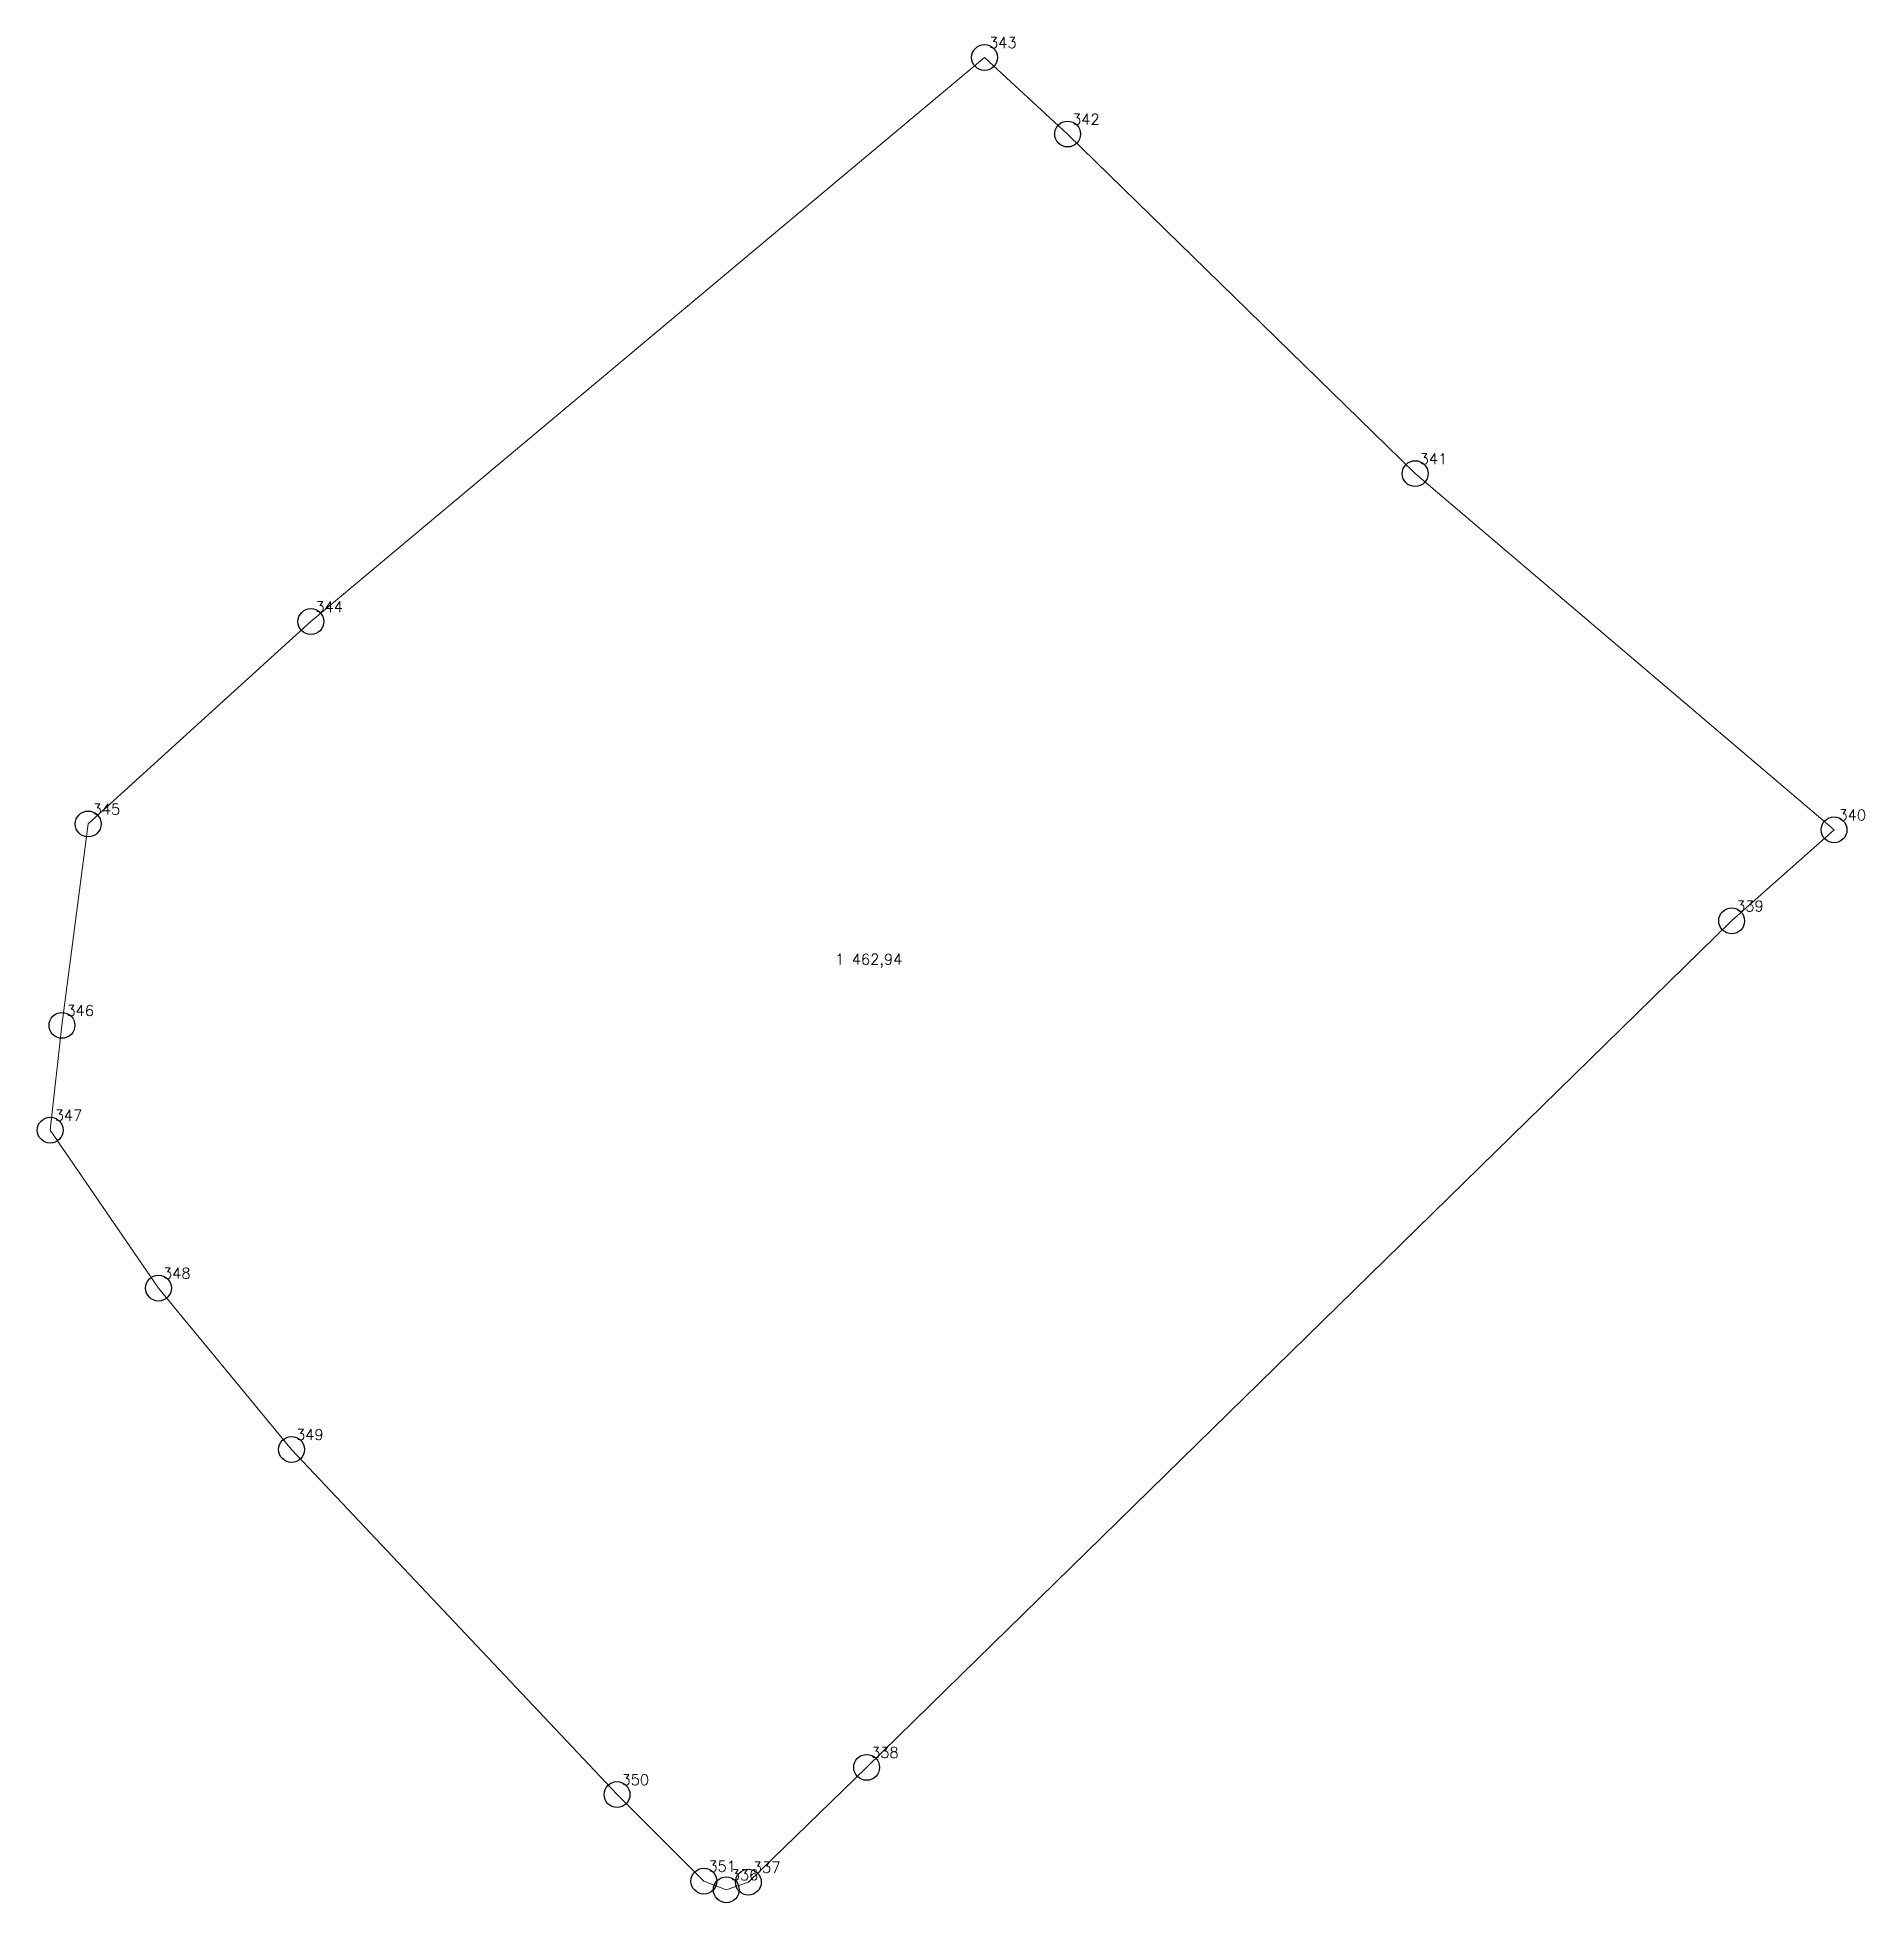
# Model space of a CAD drawing. Extents: x 1391578 to 1399811, y 355675 to 360827.
# Drawn here: x 1393870.8 to 1393923.8, y 358404.9 to 358459 of the extents above; entities that cross this region are included whole.
import ezdxf

# ---------------------------------------------------------------- set-up
doc = ezdxf.new("R2010")
doc.units = 0
doc.header["$PDMODE"] = 33
doc.header["$PDSIZE"] = 0.75
doc.layers.add('6 - утвержденные границы территорий окн', color=7, linetype='Continuous')
doc.styles.get("Standard").update_dxf_attribs({"font": 'simplex.shx'})

msp = doc.modelspace()

# ---------------------------------------------------------------- texts
at = {"layer": '6 - утвержденные границы территорий окн', "color": 7}
for s, p in [('343', (1393898.429, 358458.65)), ('342', (1393900.839, 358456.43)), ('341', (1393910.919, 358446.58)), ('344', (1393878.889, 358442.29)), ('345', (1393872.429, 358436.42)), ('340', (1393923.069, 358436.25)), ('339', (1393920.099, 358433.61)), ('1 462,94', (1393893.969, 358432.067)), ('346', (1393871.669, 358430.58)), ('347', (1393871.329, 358427.54)), ('348', (1393874.469, 358422.96)), ('349', (1393878.329, 358418.28)), ('338', (1393895.009, 358409.06)), ('350', (1393887.769, 358408.27)), ('351', (1393890.289, 358405.76)), ('336', (1393890.939, 358405.51)), ('337', (1393891.579, 358405.73))]:
    msp.add_text(s, height=0.3111, dxfattribs=at).set_placement(p)

# ---------------------------------------------------------------- linework, layer by layer
at = {"layer": '6 - утвержденные границы территорий окн', "color": 7, "lineweight": 20}
msp.add_lwpolyline([(1393890.81, 358405.236), (1393890.16, 358405.486), (1393887.64, 358407.996), (1393878.2, 358418.006), (1393874.34, 358422.686), (1393871.2, 358427.266), (1393871.54, 358430.306), (1393872.3, 358436.146), (1393878.76, 358442.016), (1393898.3, 358458.376), (1393900.71, 358456.156), (1393910.79, 358446.306), (1393922.94, 358435.976), (1393919.97, 358433.336), (1393894.88, 358408.786), (1393891.45, 358405.456), (1393890.81, 358405.236)], close=True, dxfattribs=at)
at = {"layer": '6 - утвержденные границы территорий окн'}
for p in [(1393898.3, 358458.376), (1393900.71, 358456.156), (1393910.79, 358446.306), (1393878.76, 358442.016), (1393872.3, 358436.146), (1393922.94, 358435.976), (1393919.97, 358433.336), (1393871.54, 358430.306), (1393871.2, 358427.266), (1393874.34, 358422.686), (1393878.2, 358418.006), (1393894.88, 358408.786), (1393887.64, 358407.996), (1393890.16, 358405.486), (1393891.45, 358405.456), (1393890.81, 358405.236)]:
    msp.add_point(p, dxfattribs=at)

msp.set_redraw_order([(e.dxf.handle, doc.entitydb.next_handle()) for e in msp.query("TEXT MTEXT ATTDEF DIMENSION ARC_DIMENSION")])  # texts and dimensions are drawn at this point

doc.saveas('drawing.dxf')
